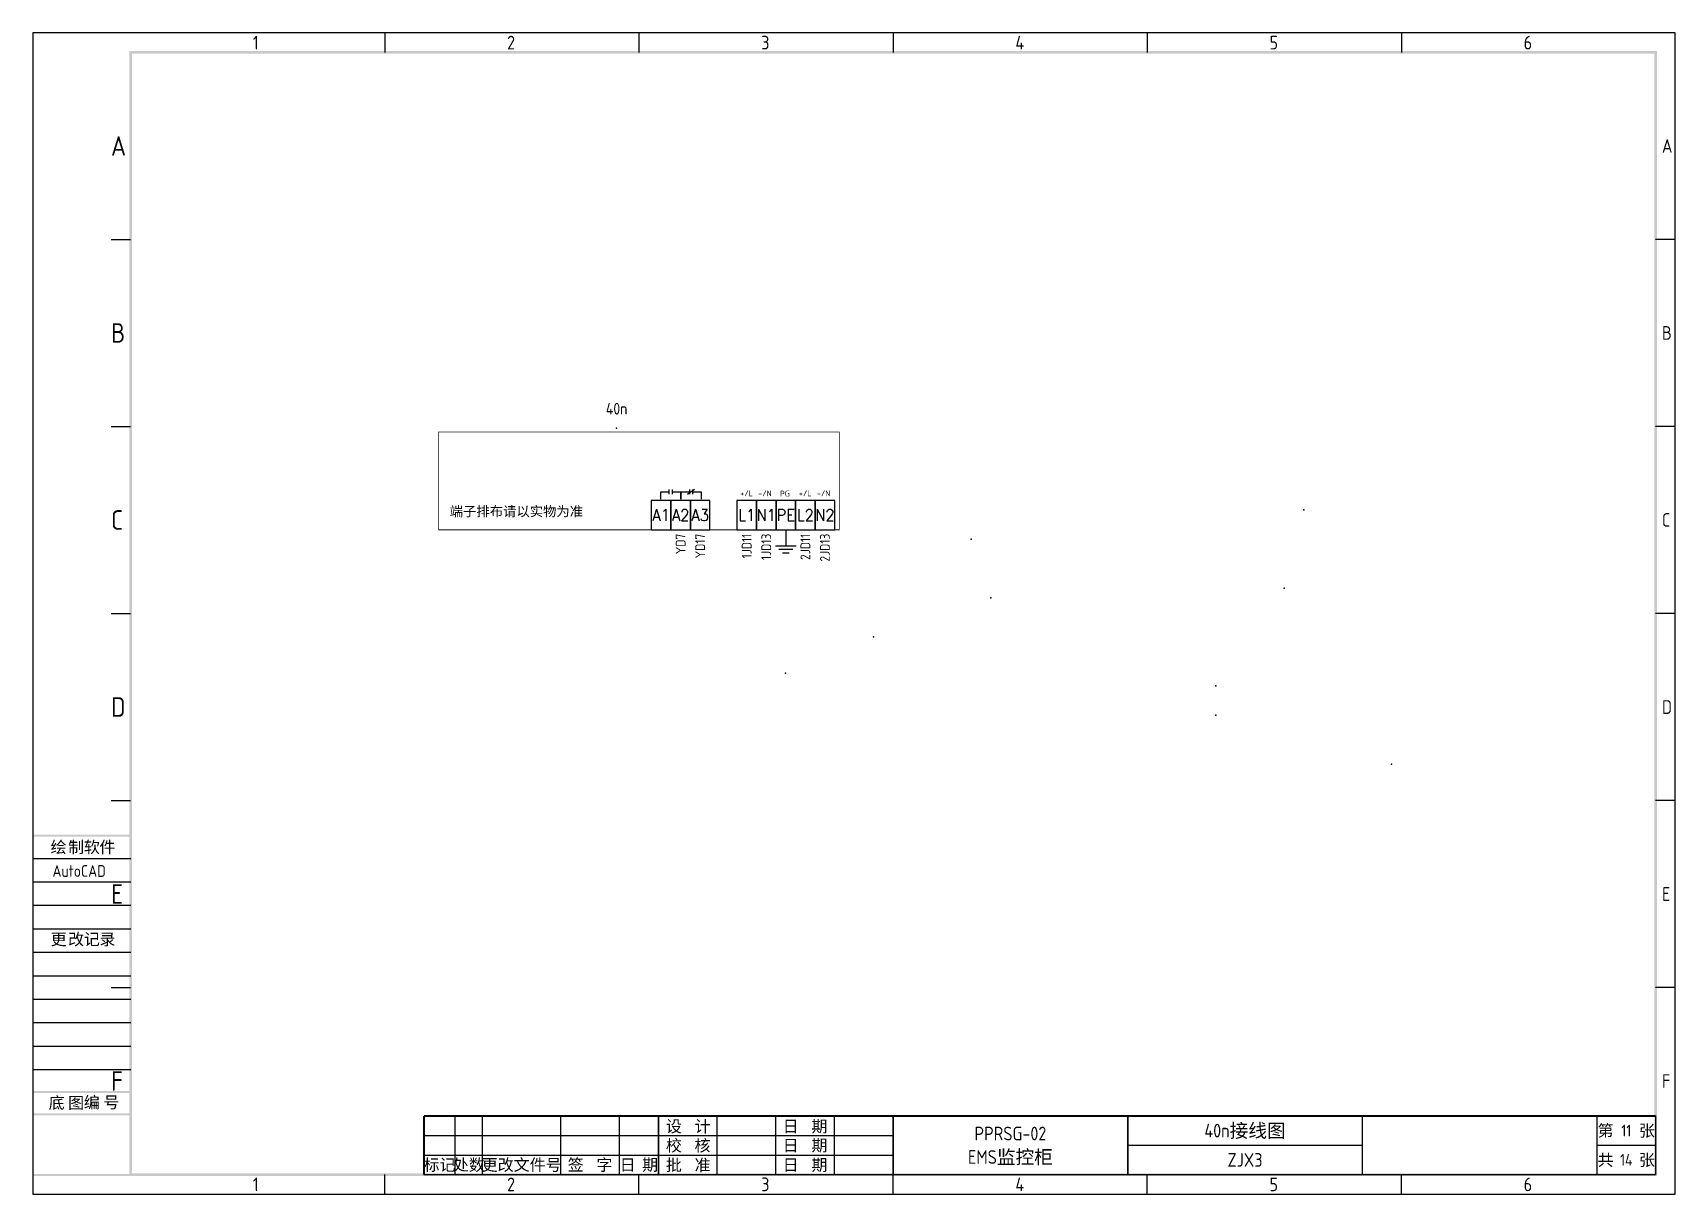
# Model space of a CAD drawing. Extents: x 0 to 4798, y 0 to 657.
# Drawn here: x 0 to 420, y 0 to 297 of the extents above; entities that cross this region are included whole.
import ezdxf
from ezdxf.enums import TextEntityAlignment as Align

# ---------------------------------------------------------------- set-up
doc = ezdxf.new("R2010")
doc.units = 0
doc.header["$MEASUREMENT"] = 0
for name, color, linetype in [('FRAME', 7, 'Continuous'), ('JXBZ', 7, 'Continuous'), ('YJBT', 7, 'Continuous'), ('表格', 7, 'Continuous')]:
    doc.layers.add(name, color=color, linetype=linetype)
doc.styles.add('textstyle3', font='')
doc.styles.add('textstyle4', font='')
doc.styles.add('textstyle7', font='Standard')
doc.styles.get('textstyle3').set_extended_font_data('gbenor')
doc.styles.get('textstyle4').set_extended_font_data('gbenor')

msp = doc.modelspace()

# ---------------------------------------------------------------- texts
at = {"style": 'textstyle3'}
for s, p in [('+/L', (182.52, 179.22)), ('-/N', (187.23, 179.22)), ('PG', (192.33, 179.18)), ('+/L', (197.52, 179.22)), ('-/N', (202.23, 179.22))]:
    msp.add_text(s, height=1.5, dxfattribs=at).set_placement(p, align=Align.MIDDLE)
msp.add_text('端子排布请以实物为准', height=2.5, dxfattribs=at).set_placement((106.61, 173.37))
at = {"linetype": 'Continuous', "style": 'textstyle7'}
for s, p in [('A1', (160.67, 173.66)), ('A2', (165.67, 173.66)), ('A3', (170.67, 173.66)), ('L1', (182.56, 173.66)), ('N1', (187.56, 173.66)), ('PE', (192.56, 173.66)), ('L2', (197.56, 173.66)), ('N2', (202.56, 173.66))]:
    msp.add_text(s, height=3, dxfattribs=at).set_placement(p, align=Align.MIDDLE)
at = {"char_height": 3, "attachment_point": 1, "style": 'textstyle4'}
for s, insert, width in [('绘', (4.53, 90.26), 17.5), ('制 ', (9.03, 90.26), 17.5), ('软', (13.03, 90.26), 17.5), ('件', (17.03, 90.26), 17.5), ('AutoCAD', (5.02, 84.15), 0.8), ('更', (4.53, 66.69), 17.5), ('改', (9.03, 66.69), 17.5), ('记', (13.03, 66.69), 17.5), ('录', (17.03, 66.69), 17.5), ('底', (4.03, 24.86), 17.5), ('编', (13.03, 24.97), 17.5), ('号', (18.03, 24.97), 17.5), ('图', (9.03, 24.86), 17.5)]:
    msp.add_mtext(s, dxfattribs=dict(at, insert=insert, width=width))
at = {"layer": 'FRAME', "style": 'textstyle3'}
for s, p in [('设  计', (167.6, 17.38)), ('日  期', (197.5, 17.38)), ('校  核', (167.6, 12.5)), ('日  期', (197.5, 12.5)), ('批  准', (167.6, 7.5)), ('日  期', (197.5, 7.5))]:
    msp.add_text(s, height=3, dxfattribs=at).set_placement(p, align=Align.MIDDLE)
for s, p in [('标记', (104, 7.5)), ('处数', (111.5, 7.5)), ('更改文件号', (125, 7.5)), ('签  字', (142.5, 7.5)), ('日 期', (155, 7.5))]:
    msp.add_text(s, height=3, dxfattribs=at).set_placement(p, align=Align.MIDDLE_CENTER)
at = {"layer": 'JXBZ', "style": 'textstyle3'}
for s, p in [('YD7', (165.67, 168.91)), ('YD17', (170.67, 168.91)), ('1JD11', (182.56, 168.91)), ('1JD13', (187.56, 168.91)), ('2JD11', (197.56, 168.91)), ('2JD13', (202.56, 168.91))]:
    msp.add_text(s, height=2.5, rotation=90, dxfattribs=at).set_placement(p, align=Align.MIDDLE_RIGHT)
at = {"layer": 'YJBT', "style": 'textstyle3'}
msp.add_text('40n', height=3, dxfattribs=at).set_placement((149.3, 200.87), align=Align.MIDDLE)
at = {"layer": '表格', "style": 'textstyle3'}
for s, height, p in [('PPRSG-02', 3.5, (250, 15.5)), ('40n接线图', 3.5, (310, 16.25)), ('第    张', 3, (407.5, 16.25)), ('11', 3, (407.5, 16.25)), ('EMS监控柜', 3.5, (250, 9.5)), ('ZJX3', 3.5, (310, 8.75)), ('共    张', 3, (407.5, 8.75)), ('14', 3, (407.5, 8.75))]:
    msp.add_text(s, height=height, dxfattribs=at).set_placement(p, align=Align.MIDDLE_CENTER)

# ---------------------------------------------------------------- blocks, each defined once
blk = doc.blocks.new('A3')
at = {"layer": 'FRAME'}
for p, q in [((420, 297), (0, 297)), ((0, 297), (0, 0)), ((90, 297), (90, 292)), ((155, 297), (155, 292)), ((220, 297), (220, 292)), ((285, 297), (285, 292)), ((350, 297), (350, 292)), ((420, 0), (420, 297)), ((20, 244.17), (25, 244.17)), ((420, 244.17), (415, 244.17)), ((20, 196.33), (25, 196.33)), ((420, 196.33), (415, 196.33)), ((20, 148.5), (25, 148.5)), ((420, 148.5), (415, 148.5)), ((20, 100.67), (25, 100.67)), ((420, 100.67), (415, 100.67)), ((20, 52.83), (25, 52.83)), ((420, 52.83), (415, 52.83)), ((90, 0), (90, 5)), ((155, 0), (155, 5)), ((220, 0), (220, 5)), ((285, 0), (285, 5)), ((350, 0), (350, 5)), ((0, 0), (420, 0))]:
    blk.add_line(p, q, dxfattribs=at)
at = {"layer": 'FRAME', "linetype": 'Continuous'}
for points in [[(415.35, 291.65), (415.35, 292.35), (24.65, 291.65)], [(24.65, 292.35), (24.65, 291.65), (415.35, 292.35)], [(25.35, 292.35), (24.65, 292.35), (25.35, 4.65)], [(24.65, 4.65), (25.35, 4.65), (24.65, 292.35)], [(414.65, 4.65), (415.35, 4.65), (414.65, 292.35)], [(415.35, 292.35), (414.65, 292.35), (415.35, 4.65)], [(24.65, 5.35), (24.65, 4.65), (415.35, 5.35)], [(415.35, 4.65), (415.35, 5.35), (24.65, 4.65)]]:
    blk.add_solid(points, dxfattribs=at)
at = {"layer": 'FRAME', "style": 'textstyle3'}
for s, height, p in [('1', 3.5, (56.27, 292.75)), ('2', 3.5, (121.28, 292.75)), ('3', 3.5, (186.28, 292.75)), ('4', 3.5, (251.28, 292.75)), ('5', 3.5, (316.27, 292.75)), ('6', 3.5, (381.27, 292.75)), ('A', 5, (20, 265.58)), ('A', 3.5, (416.62, 266.33)), ('B', 5, (20, 217.75)), ('B', 3.5, (416.62, 218.5)), ('C', 5, (20, 169.92)), ('C', 3.5, (416.62, 170.67)), ('D', 5, (20, 122.08)), ('D', 3.5, (416.62, 122.83)), ('E', 5, (20, 74.25)), ('E', 3.5, (416.62, 75)), ('F', 5, (20, 26.42)), ('F', 3.5, (416.62, 27.17)), ('1', 3.5, (56.27, 0.75)), ('2', 3.5, (121.28, 0.75)), ('3', 3.5, (186.28, 0.75)), ('4', 3.5, (251.28, 0.75)), ('5', 3.5, (316.27, 0.75)), ('6', 3.5, (381.27, 0.75))]:
    blk.add_text(s, height=height, dxfattribs=at).set_placement(p)

# ---------------------------------------------------------------- linework, layer by layer
for p, q in [((163.17, 177.41), (158.17, 177.41)), ((158.17, 177.41), (158.17, 169.91)), ((160.58, 177.73), (160.58, 179.62)), ((160.58, 179.62), (162.6, 179.62)), ((162.62, 180.2), (162.62, 179.02)), ((163.17, 169.91), (163.17, 177.41)), ((168.17, 177.41), (163.17, 177.41)), ((163.17, 177.41), (163.17, 169.91)), ((163.47, 180.2), (163.47, 179.02)), ((163.47, 179.61), (165.69, 179.61)), ((165.69, 179.61), (167.86, 179.61)), ((165.69, 177.71), (165.69, 179.61)), ((165.69, 179.61), (165.69, 177.73)), ((167.41, 179.03), (169.2, 180.26)), ((167.89, 180.18), (167.89, 179.01)), ((168.17, 169.91), (168.17, 177.41)), ((173.17, 177.41), (168.17, 177.41)), ((168.17, 177.41), (168.17, 169.91)), ((168.73, 179.59), (170.95, 179.59)), ((168.74, 180.18), (168.74, 179.01)), ((170.95, 179.59), (170.95, 177.71)), ((173.17, 169.91), (173.17, 177.41)), ((185.06, 177.41), (180.06, 177.41)), ((180.06, 177.41), (180.06, 169.91)), ((185.06, 169.91), (185.06, 177.41)), ((190.06, 177.41), (185.06, 177.41)), ((185.06, 177.41), (185.06, 169.91)), ((195.06, 177.41), (190.06, 177.41)), ((190.06, 177.41), (190.06, 169.91)), ((190.06, 169.91), (190.06, 177.41)), ((200.06, 177.41), (195.06, 177.41)), ((195.06, 177.41), (195.06, 169.91)), ((195.06, 169.91), (195.06, 177.41)), ((200.06, 169.91), (200.06, 177.41)), ((205.06, 177.41), (200.06, 177.41)), ((200.06, 177.41), (200.06, 169.91)), ((205.06, 169.91), (205.06, 177.41)), ((158.17, 169.91), (163.17, 169.91)), ((163.17, 169.91), (168.17, 169.91)), ((168.17, 169.91), (173.17, 169.91)), ((180.06, 169.91), (185.06, 169.91)), ((185.06, 169.91), (190.06, 169.91)), ((190.06, 169.91), (195.06, 169.91)), ((192.56, 169.91), (192.56, 167.41)), ((195.06, 169.91), (200.06, 169.91)), ((200.06, 169.91), (205.06, 169.91)), ((189.9, 165.81), (195.23, 165.81)), ((190.79, 164.93), (194.34, 164.93)), ((191.68, 164.04), (193.45, 164.04)), ((192.56, 167.41), (192.56, 165.81)), ((0.07, 85.87), (25.02, 85.87)), ((0.07, 79.87), (25.02, 79.87)), ((0.07, 73.87), (25.02, 73.87)), ((0.07, 67.87), (25.02, 67.87)), ((0.07, 61.87), (25.02, 61.87)), ((0.07, 55.87), (25.02, 55.87)), ((0.07, 49.87), (25.02, 49.87)), ((0.07, 43.87), (25.02, 43.87)), ((0.07, 37.87), (25.02, 37.87)), ((0.07, 31.87), (25.02, 31.87))]:
    msp.add_line(p, q)
at = {"linetype": 'ByBlock', "const_width": 0.2}
msp.add_lwpolyline([(103.76, 194.91), (206.26, 194.91), (206.26, 169.91), (103.76, 169.91)], close=True, dxfattribs=at)
for p in [(149.3, 195.87), (325, 175), (240, 167.5), (245, 152.5), (320, 155), (215, 142.5), (192.5, 133.24), (302.5, 130), (302.5, 122.5), (347.5, 110)]:
    msp.add_point(p)
for points in [[(0, 91.94), (0, 91.44), (25, 91.94), (25, 91.44)], [(0, 26.41), (0, 25.91), (25, 26.41), (25, 25.91)], [(25, 20.13), (25, 20.63), (0, 20.13), (0, 20.63)], [(25.06, 4.67), (25.06, 5.17), (0.06, 4.67), (0.06, 5.17)], [(25.56, 4.67), (25.56, 5.17), (0.56, 4.67), (0.56, 5.17)]]:
    msp.add_trace(points)
at = {"layer": 'FRAME'}
for p, q in [((108, 5), (108, 20)), ((115, 5), (115, 20)), ((135, 5), (135, 20)), ((150, 5), (150, 20)), ((175, 5), (175, 20)), ((190, 5), (190, 20)), ((205, 5), (205, 20)), ((100, 15), (160, 15)), ((160, 15), (220, 15)), ((100, 10), (160, 10)), ((160, 10), (220, 10)), ((100, 5), (160, 5)), ((160, 5), (220, 5))]:
    msp.add_line(p, q, dxfattribs=at)
for points, const_width in [([(100, 20), (160, 20)], 0.5), ([(100, 20), (100, 5)], 0.5), ([(160, 20), (220, 20)], 0.5), ([(160, 20), (160, 5)], 0.4), ([(220, 20), (220, 5)], 0.4)]:
    msp.add_lwpolyline(points, dxfattribs=dict(at, const_width=const_width))
at = {"layer": '表格'}
for p, q in [((415, 20), (415, 5)), ((280, 12.5), (340, 12.5)), ((400, 12.5), (415, 12.5)), ((220, 5), (400, 5)), ((400, 5), (415, 5))]:
    msp.add_line(p, q, dxfattribs=at)
for points, const_width in [([(220, 20), (400, 20)], 0.5), ([(280, 20), (280, 5)], 0.4), ([(340, 20), (340, 5)], 0.4), ([(400, 20), (415, 20)], 0.5), ([(400, 20), (400, 5)], 0.4)]:
    msp.add_lwpolyline(points, dxfattribs=dict(at, const_width=const_width))

# ---------------------------------------------------------------- block references
msp.add_blockref('A3', (0, 0))

msp.set_redraw_order([(e.dxf.handle, doc.entitydb.next_handle()) for e in msp.query("TEXT MTEXT ATTDEF DIMENSION ARC_DIMENSION")])  # texts and dimensions are drawn at this point

doc.saveas('drawing.dxf')
